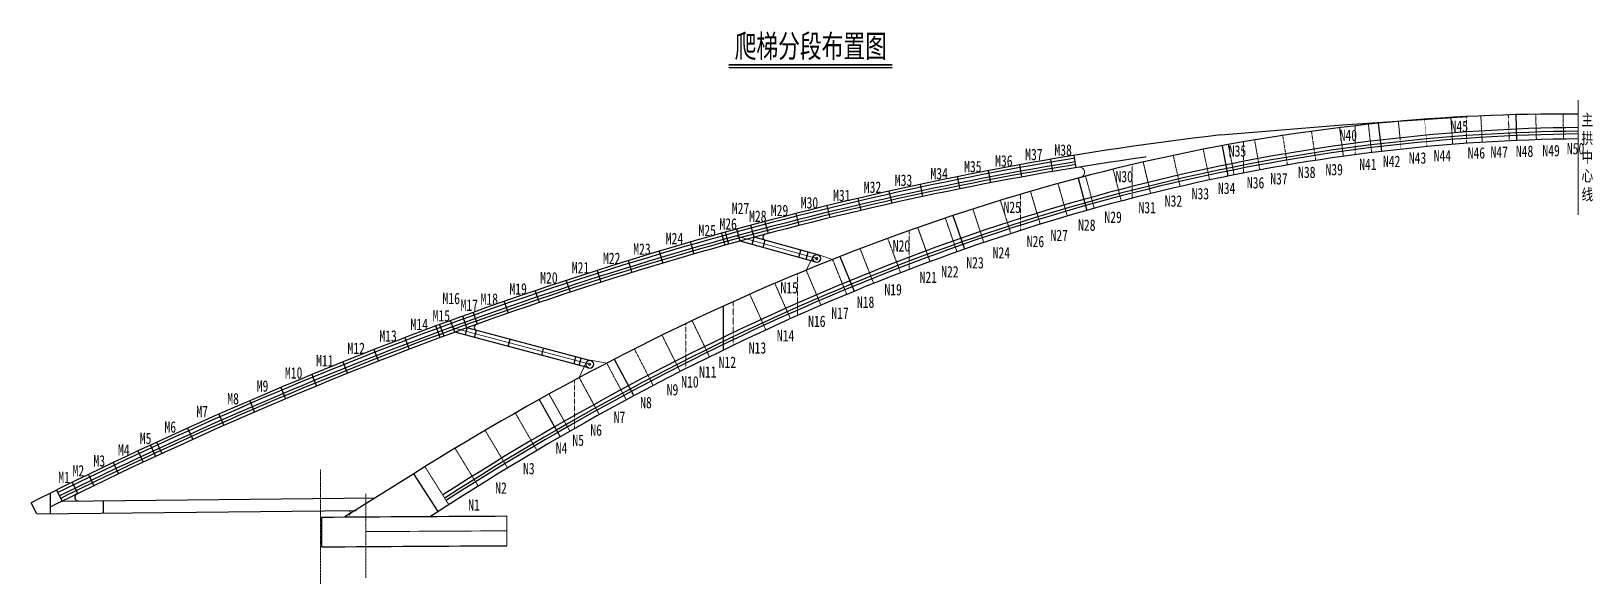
# Model space of a CAD drawing. Header units: millimetres. Extents: x -333068 to 789443, y 114680 to 345248.
# Drawn here: x -127172 to -1161, y 215313 to 259885 of the extents above; entities that cross this region are included whole.
import ezdxf
from ezdxf.enums import TextEntityAlignment as Align

# ---------------------------------------------------------------- set-up
doc = ezdxf.new("R2010")
doc.units = ezdxf.units.MM
for name, pattern in [('CENTER', [2, 1.25, -0.25, 0.25, -0.25]), ('CENTER2', [28.575, 19.05, -3.175, 3.175, -3.175]), ('DASHED', [0.75, 0.5, -0.25])]:
    doc.linetypes.add(name, pattern=pattern)
for name, color, linetype, lineweight in [('中心线', 2, 'CENTER2', 15), ('标注', 4, 'Continuous', 13), ('标注线及字体', 2, 'Continuous', 15), ('桥 中心线', 4, 'CENTER', 15), ('桥 构造粗实', 1, 'Continuous', 30), ('横隔板', 6, 'CENTER2', 18), ('细实线', 4, 'Continuous', 15), ('虚线', 7, 'DASHED', 15)]:
    doc.layers.add(name, color=color, linetype=linetype, lineweight=lineweight)
doc.styles.add('111', font='', dxfattribs={"width": 0.7})
doc.styles.add('仿宋_GB2312', font='', dxfattribs={"width": 0.75})
doc.styles.get('111').set_extended_font_data('仿宋_GB2312')
doc.styles.get('仿宋_GB2312').set_extended_font_data('仿宋_GB2312')

msp = doc.modelspace()

# ---------------------------------------------------------------- texts
at = {"linetype": 'Continuous', "style": '仿宋_GB2312', "width": 0.75}
for s, height, p in [('主', 919.11762, (-1598.71546, 252778.50076)), ('N45', 919.117625, (-11930.73645, 252206.51096)), ('N40', 919.117625, (-20881.52808, 251481.13555)), ('N50', 919.117625, (-2548.83716, 250411.24806)), ('拱', 919.11762, (-1598.71546, 251266.35661)), ('M36', 919.117625, (-48684.54688, 249418.10746)), ('M37', 919.117625, (-46259.1229, 249934.63294)), ('M38', 919.117625, (-43901.0718, 250293.95501)), ('N35', 919.117625, (-29832.4536, 250218.88335)), ('N41', 919.117625, (-19304.02536, 249155.86657)), ('N42', 919.117625, (-17392.88109, 249389.42592)), ('N43', 919.117625, (-15301.17748, 249658.91747)), ('N44', 919.117625, (-13292.5671, 249842.17173)), ('N46', 919.117625, (-10550.93969, 250057.76497)), ('N47', 919.117625, (-8707.61747, 250133.22261)), ('N48', 919.117625, (-6663.07488, 250197.90058)), ('N49', 919.117625, (-4525.10855, 250251.79889)), ('中', 919.11762, (-1598.71546, 249754.21246)), ('M33', 919.117625, (-56780.52231, 247857.30221)), ('M34', 919.117625, (-53905.94574, 248396.28532)), ('M35', 919.117625, (-51188.57257, 248957.72606)), ('N30', 919.117625, (-38972.25605, 248151.27633)), ('N37', 919.117625, (-26483.72951, 247979.08679)), ('N38', 919.117625, (-24237.96656, 248500.10379)), ('N39', 919.117625, (-22028.13582, 248715.69703)), ('心', 919.11762, (-1598.71546, 248242.0683)), ('M31', 919.117625, (-61766.11606, 246633.3614)), ('M32', 919.117625, (-59284.548, 247295.86147)), ('N33', 919.117625, (-32825.76407, 246775.35785)), ('N34', 919.117625, (-30708.00961, 247211.03586)), ('N36', 919.117625, (-28370.17038, 247655.69692)), ('线', 919.11762, (-1598.71546, 246729.92415)), ('M27', 919.117625, (-69929.63155, 245593.73315)), ('M29', 919.117625, (-66785.39625, 245420.64941)), ('M30', 919.117625, (-64371.20108, 246038.23422)), ('N25', 919.117625, (-48009.20616, 245673.75065)), ('N31', 919.117625, (-37117.41707, 245652.47637)), ('N32', 919.117625, (-34999.66261, 246182.47643)), ('M26', 919.117625, (-70931.07465, 244335.94591)), ('M28', 919.117625, (-68539.33711, 244953.53072)), ('N28', 919.117625, (-41990.72267, 244239.89148)), ('N29', 919.117625, (-39867.91524, 244880.49536)), ('M24', 919.117625, (-75263.15138, 243163.65765)), ('M25', 919.117625, (-72622.13415, 243810.43738)), ('N26', 919.117625, (-46134.15531, 242919.38286)), ('N27', 919.117625, (-44216.27375, 243415.69648)), ('M22', 919.117625, (-80329.59259, 241564.67443)), ('M23', 919.117625, (-77886.2025, 242301.28468)), ('N20', 919.117625, (-56946.26473, 242566.69269)), ('N24', 919.117625, (-48887.46068, 242014.3404)), ('M21', 919.117625, (-82844.84709, 240810.09808)), ('N22', 919.117625, (-53037.63061, 240487.22159)), ('N23', 919.117625, (-51007.4609, 241205.86573)), ('M19', 919.117625, (-87879.39847, 239092.98773)), ('M20', 919.117625, (-85396.0338, 239983.65731)), ('N15', 919.117625, (-66009.26568, 239185.472)), ('N19', 919.117625, (-57618.98702, 239031.9672)), ('N21', 919.117625, (-54780.34266, 240038.069)), ('M16', 919.117625, (-93277.93062, 238321.05442)), ('M17', 919.117625, (-91822.95821, 237788.19946)), ('M18', 919.117625, (-90206.00888, 238271.03849)), ('N18', 919.117625, (-59840.04658, 238023.61964)), ('M15', 919.117625, (-94079.94997, 236923.58072)), ('N16', 919.117625, (-63776.86903, 236480.78049)), ('N17', 919.117625, (-61906.14849, 237143.28056)), ('M13', 919.117625, (-98376.09449, 235299.89411)), ('M14', 919.117625, (-95860.83999, 236234.1315)), ('N14', 919.117625, (-66298.86082, 235319.72105)), ('M12', 919.117625, (-100945.2473, 234311.75841)), ('N13', 919.117625, (-68567.0814, 234333.83111)), ('M11', 919.117625, (-103478.46791, 233305.65661)), ('N12', 919.117625, (-70992.50538, 233177.26319)), ('M10', 919.117625, (-105993.72241, 232317.52091)), ('N10', 919.117625, (-74017.54807, 231594.00032)), ('N11', 919.117625, (-72573.5225, 232404.72074)), ('M8', 919.117625, (-110880.50258, 230233.4529)), ('M9', 919.117625, (-108508.97691, 231257.5208)), ('N9', 919.117625, (-75425.64144, 230962.94093)), ('M7', 919.117625, (-113377.79098, 229209.38499)), ('N8', 919.117625, (-77563.60777, 229920.90692)), ('M6', 919.117625, (-115946.9438, 227951.75774)), ('N6', 919.117625, (-81585.76921, 227704.33889)), ('N7', 919.117625, (-79702.13554, 228750.02226)), ('M5', 919.117625, (-117941.18129, 227035.48646)), ('N5', 919.117625, (-83034.28631, 226884.63541)), ('M3', 919.117625, (-121678.13084, 225220.91)), ('M4', 919.117625, (-119701.85945, 226101.24907)), ('N4', 919.117625, (-84377.25255, 226253.57602)), ('M1', 919.117625, (-124518.58052, 223898.68317)), ('M2', 919.117625, (-123367.50602, 224425.06775)), ('N3', 919.117625, (-87018.26978, 224600.69449)), ('N2', 919.117625, (-89264.03273, 223037.64348)), ('N1', 919.117625, (-91443.88944, 221676.60539))]:
    msp.add_text(s, height=height, dxfattribs=at).set_placement(p, align=Align.MIDDLE)
at = {"layer": '标注线及字体', "color": 0, "style": '111', "width": 0.7}
msp.add_text('爬梯分段布置图', height=1838.235287, dxfattribs=at).set_placement((-64265.79348, 258718.58819), align=Align.MIDDLE)

# ---------------------------------------------------------------- linework, layer by layer
at = {"color": 4}
msp.add_line((-70887.9947, 256950.18602), (-57685.32516, 256950.18602), dxfattribs=at)
at = {"color": 6, "const_width": 132.35294}
msp.add_lwpolyline([(-70887.9947, 257170.77426), (-57685.32516, 257170.77426)], dxfattribs=at)
at = {"layer": '中心线', "ltscale": 0.6}
msp.add_line((-2335.83534, 254317.6), (-2335.83534, 245073.84208), dxfattribs=at)
at = {"layer": '中心线', "color": 8, "ltscale": 0.2}
for p, q in [((-21283.50325, 249793.95938), (-21591.68936, 252107.76166)), ((-19266.04703, 252372.34917), (-19009.13389, 250092.79368)), ((-12459.68922, 250754.75183), (-12615.53046, 252927.65765)), ((-10192.26057, 253055.55001), (-10082.95438, 250921.8601)), ((-3546.18824, 253202.13114), (-3525.48281, 251181.24924)), ((-28448.06851, 251114.1651), (-28027.10731, 248697.31522)), ((-30575.49539, 250741.59064), (-30099.69836, 248297.45859)), ((-39866.51229, 248754.41187), (-39208.71533, 246186.33281)), ((-37436.81445, 249330.20004), (-36838.39254, 246790.7704)), ((-48966.83824, 246243.80717), (-48116.66543, 243567.09269)), ((-46535.71423, 246969.05261), (-45747.7638, 244317.15082)), ((-55631.10197, 244051.50684), (-54644.10017, 241299.13925)), ((-58063.30187, 243176.82687), (-57011.93044, 240403.43663)), ((-62510.45994, 241474.25359), (-61364.75148, 238655.1895)), ((-65907.96393, 236690.91749), (-67167.27027, 239549.29425)), ((-63441.21625, 237775.16189), (-64633.97267, 240614.5479)), ((-72434.95639, 233617.95366), (-73840.24209, 236536.2091)), ((-74801.57341, 232430.70661), (-76273.66233, 235362.91274)), ((-81331.0516, 228953.43558), (-82951.87419, 231938.24185)), ((-83697.44844, 227620.22588), (-85385.51709, 230615.82677)), ((-92968.56376, 226239.78416), (-91106.63931, 223194.08634))]:
    msp.add_line(p, q, dxfattribs=at)
at = {"layer": '标注', "color": 8}
msp.add_line((-42842.72152, 248884.17552), (-42649.7252, 248915.68315), dxfattribs=at)
at = {"layer": '标注', "color": 8, "ltscale": 550}
for p, q in [((-63788.57755, 241556.4823), (-70343.93125, 243377.36737)), ((-64640.29546, 240614.51072), (-64077.40044, 241705.50021)), ((-62516.78274, 241474.21641), (-63685.58654, 241864.73196)), ((-82101.79137, 233016.22021), (-93343.93125, 236006.70148)), ((-82954.33268, 231940.42155), (-82397.05654, 233152.02699)), ((-80729.45265, 233114.29355), (-82047.72652, 233336.69173))]:
    msp.add_line(p, q, dxfattribs=at)
msp.add_lwpolyline([(-100160.21882, 219515.15196, -0.0004519827), (-88798.64525, 219581.10785)], format="xyb", dxfattribs=at)
for centre, radius in [((-63788.57755, 241556.4823), 325), ((-63788.57755, 241556.4823), 300), ((-63788.57755, 241556.4823), 100), ((-82101.79137, 233016.22021), 325), ((-82101.79137, 233016.22021), 300), ((-82101.79137, 233016.22021), 100)]:
    msp.add_circle(centre, radius, dxfattribs=at)
at = {"layer": '标注', "color": 8}
for centre, radius, start, end in [((-42582.05391, 248501.17067), 420, 284.984101519, 99.2720327576), ((-101630.55778, 221013.61546), 200, 303.2483138001, 90.5857952966)]:
    msp.add_arc(centre, radius, start, end, dxfattribs=at)
at = {"layer": '桥 中心线', "ltscale": 2}
msp.add_line((-103837.60846, 215312.79248), (-103837.60846, 224517.07668), dxfattribs=at)
at = {"layer": '桥 中心线', "color": 8, "ltscale": 2}
msp.add_line((-100160.21882, 215784.81429), (-100160.21882, 222596.53422), dxfattribs=at)
at = {"layer": '桥 构造粗实', "color": 8}
for p, q in [((-31183.22781, 251523.73652), (-21366.30771, 252346.63375)), ((-21366.30771, 252346.63375), (-11256.735, 253004.671)), ((-44928.35941, 249548.8454), (-44759.50234, 248563.20485)), ((-49937.95918, 248640.1314), (-49749.90332, 247657.97306)), ((-47434.13169, 249107.43595), (-47253.73012, 248123.83903)), ((-55447.452, 247524.65722), (-55240.40973, 246546.32142)), ((-52443.66825, 248148.23071), (-52244.19351, 247168.32391)), ((-62962.39672, 245805.06023), (-62725.46578, 244833.53374)), ((-60456.82929, 246403.9786), (-60231.03239, 245429.80046)), ((-57953.09279, 246976.22247), (-57734.76972, 246000.34592)), ((-67971.5721, 244532.96838), (-67716.2904, 243566.10166)), ((-65466.08273, 245182.3662), (-65221.7789, 244212.66377)), ((-71478.81489, 243582.70731), (-71209.04667, 242619.77839)), ((-69967.80162, 242961.53113), (-70230.34829, 243926.45042)), ((-68832.51253, 243268.89802), (-69091.43221, 244234.79688)), ((-68993.09504, 242690.78622), (-68832.51253, 243268.89802)), ((-63708.28629, 241845.53821), (-68832.51253, 243268.89802)), ((-76487.74085, 242139.0379), (-76200.12067, 241181.28977)), ((-73982.40204, 242873.24135), (-73705.45938, 241912.35491)), ((-63868.8688, 241267.4264), (-69967.80162, 242961.53113)), ((-68111.77529, 242445.98143), (-67951.19278, 243024.09324)), ((-65221.21627, 241643.06888), (-65060.63376, 242221.18069)), ((-64639.68454, 241481.53642), (-64479.10203, 242059.64822)), ((-78991.26974, 241379.13), (-78696.59169, 240423.53341)), ((-83999.98776, 239784.11283), (-83687.87367, 238834.0682)), ((-81494.77521, 240595.01502), (-81193.0852, 239641.60544)), ((-86505.14507, 238948.98014), (-86182.71638, 238002.38293)), ((-92007.02545, 235961.50848), (-92346.38907, 236902.16375)), ((-91513.61306, 237202.60738), (-91174.24836, 236261.94911)), ((-89008.5509, 238088.19764), (-88679.31052, 237143.9515)), ((-94169.245, 235169.37055), (-94518.61641, 236106.35822)), ((-92992.32167, 235602.73856), (-93335.03389, 236542.17899)), ((-92007.02545, 235961.50848), (-92161.26558, 235381.67231)), ((-82024.6713, 233306.1383), (-92007.02545, 235961.50848)), ((-91391.62474, 235176.94291), (-91237.3846, 235756.77908)), ((-97021.91866, 235164.88513), (-96665.94275, 234230.39)), ((-82178.91144, 232726.30213), (-92992.32167, 235602.73856)), ((-88685.72263, 234457.15561), (-88531.48249, 235036.99178)), ((-102030.05999, 233206.67177), (-101657.80252, 232278.54227)), ((-99526.82372, 234198.57261), (-99161.03767, 233267.87036)), ((-85979.82051, 233737.3683), (-85825.58038, 234317.20447)), ((-83370.55776, 233043.28769), (-83216.31763, 233623.12386)), ((-82952.02633, 232931.95564), (-82797.78619, 233511.79181)), ((-104533.26878, 232190.57004), (-104154.59151, 231265.03805)), ((-107038.03195, 231147.58921), (-106649.82946, 230226.01511)), ((-109541.1733, 230081.06411), (-109146.68697, 229162.15916)), ((-112045.83443, 228987.64432), (-111642.02807, 228072.79984)), ((-114548.14349, 227871.04232), (-114138.19192, 226958.93503)), ((-118555.71539, 226029.4437), (-118130.64197, 225124.28181)), ((-117053.46351, 226726.8457), (-116634.3979, 225818.88975)), ((-120558.6909, 225084.78265), (-120127.66647, 224182.4394)), ((-123863.10191, 223490.60938), (-123423.25662, 222592.53582)), ((-122561.63854, 224123.98707), (-122124.71882, 223224.4836)), ((-126723.04223, 220957.06999), (-127171.58403, 221850.83185)), ((-125643.17926, 222614.12437), (-125643.17926, 220968.45338)), ((-124672.71668, 221978.37579), (-125115.47476, 222875.0169)), ((-124673.46867, 221978.02568), (-99390.28925, 222236.53135)), ((-121343.93125, 221012.06825), (-121343.93125, 222012.06825)), ((-126723.04223, 220957.06999), (-100950.07416, 221220.58346)), ((-103717.60846, 218289.39621), (-103717.60846, 220690.27039))]:
    msp.add_line(p, q, dxfattribs=at)
at = {"layer": '桥 构造粗实', "color": 5}
for p, q in [((-18465.29674, 252455.60428), (-18209.94869, 250189.93556)), ((-7369.66287, 253154.89367), (-7305.52881, 251068.36678)), ((-42842.72152, 248884.17552), (-43003.84362, 249871.11)), ((-31076.34463, 250648.51208), (-30598.88067, 248195.81713)), ((-42697.56689, 248033.8146), (-41977.686, 245431.53824)), ((-52806.37815, 245017.88526), (-51868.87763, 242300.01994)), ((-71177.01207, 243666.04559), (-70910.84949, 242702.11744)), ((-61908.51147, 241713.27368), (-60766.74674, 238903.91333)), ((-71337.62042, 237701.13523), (-71337.62042, 234155.07342)), ((-94216.95515, 236217.62498), (-93870.90735, 235279.4081)), ((-80120.71158, 233427.33551), (-78554.56381, 230468.78609)), ((-86192.8585, 230168.94021), (-84482.38061, 227169.92421)), ((-117554.96919, 226495.37352), (-117132.89215, 225588.81052)), ((-96313.88061, 224187.19697), (-94361.38376, 221129.97814))]:
    msp.add_line(p, q, dxfattribs=at)
at = {"layer": '桥 构造粗实', "color": 8}
for points in [[(-2337.60846, 253197.0543), (-3344.49856, 253202.36552), (-4351.50722, 253200.79838), (-5358.63343, 253192.35168), (-6365.87616, 253177.02424), (-7373.23433, 253154.81493), (-8380.70686, 253125.7226), (-9388.2926, 253089.74616), (-10395.9904, 253046.88452), (-11403.79908, 252997.13664), (-12411.71742, 252940.50147), (-13419.74418, 252876.97802), (-14427.8781, 252806.5653), (-15436.11789, 252729.26238), (-16444.46224, 252645.06832), (-17452.90982, 252553.98224), (-18461.45926, 252456.00327), (-19470.1092, 252351.13058), (-20478.85824, 252239.36335), (-21487.70496, 252120.70082), (-22496.64794, 251995.14224), (-23505.68573, 251862.68689), (-24514.81687, 251723.3341), (-25524.03989, 251577.0832), (-26533.35329, 251423.93357), (-27542.75558, 251263.88463), (-28552.24525, 251096.93581), (-29561.82078, 250923.08659), (-30571.48065, 250742.33646), (-31581.22331, 250554.68497), (-32591.04723, 250360.13167), (-33600.95085, 250158.67618), (-34610.93264, 249950.3181), (-35620.99103, 249735.05711), (-36631.12446, 249512.89288), (-37641.33139, 249283.82515), (-38651.61026, 249047.85366), (-39661.9595, 248804.97819), (-40672.37756, 248555.19855), (-41682.86289, 248298.51458), (-42693.41394, 248034.92615), (-43704.02916, 247764.43315), (-44714.70702, 247487.03551), (-45725.44599, 247202.73319), (-46736.24453, 246911.52616), (-47747.10113, 246613.41444), (-48758.01428, 246308.39804), (-49768.98247, 245996.47705), (-50780.00423, 245677.65153), (-51791.07806, 245351.9216), (-52802.2025, 245019.28739), (-53813.37609, 244679.74907), (-54824.59738, 244333.30681), (-55835.86496, 243979.96081), (-56847.17739, 243619.71131), (-57858.53328, 243252.55855), (-58869.93123, 242878.50281), (-59881.36988, 242497.54436), (-60892.84787, 242109.68351), (-61904.36385, 241714.92061), (-62915.91651, 241313.25598), (-63927.50453, 240904.69), (-64939.12662, 240489.22305), (-65950.78151, 240066.85552), (-66962.46795, 239637.58783), (-67974.18469, 239201.42041), (-68985.93053, 238758.3537), (-69997.70425, 238308.38817), (-71009.50468, 237851.52427), (-72021.33066, 237387.7625), (-73033.18104, 236917.10335), (-74045.0547, 236439.54733), (-75056.95054, 235955.09497), (-76068.86746, 235463.74679), (-77080.80441, 234965.50333), (-78092.76034, 234460.36515), (-79104.73422, 233948.33279), (-80116.72505, 233429.40684), (-81128.73183, 232903.58786), (-82140.75361, 232370.87644), (-83152.78944, 231831.27316), (-84164.83838, 231284.77862), (-85176.89953, 230731.39343), (-86188.972, 230171.11818), (-87201.05492, 229603.9535), (-88213.14744, 229029.89999), (-89225.24872, 228448.95827), (-90237.35797, 227861.12897), (-91249.47437, 227266.41272), (-92261.59717, 226664.81014), (-93273.72559, 226056.32187), (-94285.85891, 225440.94853), (-95297.99641, 224818.69076), (-96310.13737, 224189.5492), (-101857.63885, 220703.53443)], [(-31183.22781, 251523.73652), (-31401.98518, 251498.60497), (-32403.95866, 251379.45608), (-33405.9293, 251256.26859), (-34407.89701, 251129.04254), (-35409.8617, 250997.77796), (-36411.82329, 250862.4749), (-37413.78169, 250723.13338), (-38415.73682, 250579.75344), (-39417.68859, 250432.33512), (-40419.63691, 250280.87847), (-41421.58172, 250125.38352), (-42423.52292, 249965.85032), (-43425.46044, 249802.2789), (-44427.39419, 249634.66931), (-45429.32409, 249463.02159), (-46431.25007, 249287.33579), (-47433.17206, 249107.61196), (-48435.08996, 248923.85013), (-49437.00371, 248736.05036), (-50438.91323, 248544.2127), (-51440.81845, 248348.33719), (-52442.7193, 248148.42388), (-53444.6157, 247944.47283), (-54446.50758, 247736.48408), (-55448.39488, 247524.45768), (-56450.27751, 247308.39369), (-57452.15542, 247088.29216), (-58454.02854, 246864.15314), (-59455.8968, 246635.97669), (-60457.76013, 246403.76285), (-61459.61848, 246167.51169), (-62461.47178, 245927.22326), (-63463.31996, 245682.89762), (-64465.16296, 245434.53482), (-65467.00073, 245182.13492), (-66468.83321, 244925.69798), (-67470.66033, 244665.22405), (-68472.48205, 244400.71319), (-69474.2983, 244132.16546), (-70476.10903, 243859.58093), (-71477.91419, 243582.95964), (-72479.71371, 243302.30167), (-73481.50757, 243017.60706), (-74483.29569, 242728.87589), (-75485.07803, 242436.1082), (-76486.85454, 242139.30407), (-77488.62518, 241838.46354), (-78490.3899, 241533.5867), (-79492.14865, 241224.67358), (-80493.9014, 240911.72427), (-81495.64808, 240594.73882), (-82497.38867, 240273.71729), (-83499.12313, 239948.65974), (-84500.8514, 239619.56624), (-85502.57346, 239286.43686), (-86504.28927, 238949.27164), (-87505.99878, 238608.07066), (-88507.70196, 238262.83398), (-89509.39879, 237913.56167), (-90511.08922, 237560.25377), (-91512.77321, 237202.91037), (-92514.45075, 236841.53152), (-93516.1218, 236476.11729), (-94517.78633, 236106.66773), (-95519.44431, 235733.18292), (-96521.09571, 235355.66291), (-97522.7405, 234974.10777), (-98524.37867, 234588.51756), (-99526.01019, 234198.89234), (-100527.63502, 233805.23219), (-101529.25316, 233407.53715), (-102530.86457, 233005.8073), (-103532.46924, 232600.04269), (-104534.06715, 232190.24339), (-105535.65828, 231776.40946), (-106537.2426, 231358.54096), (-107538.82011, 230936.63796), (-108540.39079, 230510.70051), (-109541.95462, 230080.72869), (-110543.51159, 229646.72254), (-111545.06168, 229208.68213), (-112546.60488, 228766.60753), (-113548.14119, 228320.49878), (-114549.67058, 227870.35596), (-115551.19306, 227416.17912), (-116552.7086, 226957.96833), (-117554.21721, 226495.72363), (-118555.71887, 226029.4451), (-119557.21358, 225559.13279), (-120558.70133, 225084.78676), (-121560.18212, 224606.40707), (-122561.65594, 224123.99378), (-123563.1228, 223637.54694), (-124564.58268, 223147.06661), (-125566.03558, 222652.55285), (-126567.48151, 222154.00571), (-127171.58403, 221850.83185)], [(-2337.60846, 251197.0543), (-3330.71835, 251184.91258), (-4323.7097, 251165.98824), (-5316.58348, 251140.28246), (-6309.34075, 251107.79643), (-7301.98258, 251068.53128), (-8294.51006, 251022.48816), (-9286.92432, 250969.66816), (-10279.22651, 250910.07237), (-11271.41784, 250843.70183), (-12263.4995, 250770.55759), (-13255.47274, 250690.64063), (-14247.33881, 250603.95195), (-15239.09902, 250510.49249), (-16230.75467, 250410.26317), (-17222.3071, 250303.26488), (-18213.75765, 250189.49849), (-19205.10771, 250068.96484), (-20196.35868, 249941.66472), (-21187.51195, 249807.59892), (-22178.56897, 249666.76818), (-23169.53118, 249519.17321), (-24160.40004, 249364.81471), (-25151.17703, 249203.69331), (-26141.86362, 249035.80965), (-27132.46133, 248861.16432), (-28122.97166, 248679.75787), (-29113.39613, 248491.59084), (-30103.73626, 248296.66371), (-31093.9936, 248094.97696), (-32084.16969, 247886.53103), (-33074.26606, 247671.3263), (-34064.28428, 247449.36317), (-35054.22589, 247220.64196), (-36044.09245, 246985.16299), (-37033.88552, 246742.92654), (-38023.60666, 246493.93285), (-39013.25742, 246238.18216), (-40002.83936, 245975.67464), (-40992.35403, 245706.41046), (-41981.80298, 245430.38975), (-42971.18775, 245147.61261), (-43960.50989, 244858.07913), (-44949.77092, 244561.78934), (-45938.97238, 244258.74326), (-46928.11578, 243948.9409), (-47917.20263, 243632.3822), (-48906.23444, 243309.06713), (-49895.21269, 242978.99558), (-50884.13885, 242642.16745), (-51873.01442, 242298.58261), (-52861.84083, 241948.24089), (-53850.61953, 241591.14212), (-54839.35196, 241227.2861), (-55828.03952, 240856.67258), (-56816.68364, 240479.30134), (-57805.28568, 240095.17209), (-58793.84703, 239704.28456), (-59782.36904, 239306.63842), (-60770.85306, 238902.23336), (-61759.3004, 238491.06903), (-62747.71239, 238073.14506), (-63736.09029, 237648.46108), (-64724.4354, 237217.01667), (-65712.74896, 236778.81144), (-66701.03222, 236333.84495), (-67689.28639, 235882.11676), (-68677.51266, 235423.6264), (-69665.71223, 234958.37342), (-70653.88625, 234486.35731), (-71642.03587, 234007.57759), (-72630.16221, 233522.03375), (-73618.26638, 233029.72527), (-74606.34945, 232530.65161), (-75594.4125, 232024.81224), (-76582.45658, 231512.2066), (-77570.48269, 230992.83414), (-78558.49187, 230466.6943), (-79546.48508, 229933.78648), (-80534.4633, 229394.11012), (-81522.42748, 228847.66463), (-82510.37854, 228294.4494), (-83498.31739, 227734.46383), (-84486.24492, 227167.70733), (-85474.162, 226594.17928), (-86462.06948, 226013.87906), (-87449.96819, 225426.80605), (-88437.85894, 224832.95964), (-89425.74254, 224232.33919), (-90413.61974, 223624.94408), (-91401.49132, 223010.77367), (-92389.358, 222389.82733), (-93377.22051, 221762.10444), (-94956.22659, 220747.91165)], [(-37223.06431, 249740.03248), (-37274.08081, 249732.93765), (-38272.12569, 249590.11727), (-39270.17392, 249443.27329), (-40268.22559, 249292.40566), (-41266.28078, 249137.51436), (-42264.33958, 248978.59932), (-43262.40207, 248815.66052), (-44260.46832, 248648.69791), (-45258.53841, 248477.71145), (-46256.61243, 248302.70108), (-47254.69045, 248123.66677), (-48252.77254, 247940.60847), (-49250.85879, 247753.52614), (-50248.94927, 247562.41971), (-51247.04405, 247367.28916), (-52245.1432, 247168.13442), (-53243.2468, 246964.95544), (-54241.35492, 246757.75219), (-55239.46763, 246546.52459), (-56237.58499, 246331.27262), (-57235.70708, 246111.9962), (-58233.83396, 245888.69528), (-59231.9657, 245661.36983), (-60230.10237, 245430.01977), (-61228.24402, 245194.64505), (-62226.39073, 244955.24563), (-63224.54255, 244711.82143), (-64222.69954, 244464.37242), (-65220.86177, 244212.89852), (-66219.02929, 243957.39969), (-67217.20217, 243697.87586), (-68215.38045, 243434.32698), (-69213.5642, 243166.75298), (-70211.75347, 242895.15382), (-71209.94832, 242619.52942), (-72208.14879, 242339.87974), (-73206.35494, 242056.2047), (-74204.56682, 241768.50425), (-75202.78447, 241476.77833), (-76201.00796, 241181.02688), (-77199.23732, 240881.24984), (-78197.4726, 240577.44714), (-79195.71385, 240269.61873), (-80193.96111, 239957.76453), (-81192.21442, 239641.8845), (-82190.47383, 239321.97856), (-83188.73938, 238998.04665), (-84187.0111, 238670.08872), (-85185.28904, 238338.1047), (-86183.57324, 238002.09452), (-87181.86373, 237662.05812), (-88180.16054, 237317.99545), (-89178.46372, 236969.90643), (-90176.77329, 236617.79101), (-91175.08929, 236261.64911), (-92173.41175, 235901.48069), (-93171.7407, 235537.28566), (-94170.07618, 235169.06398), (-95168.4182, 234796.81558), (-96166.7668, 234420.54039), (-97165.122, 234040.23835), (-98163.48383, 233655.90939), (-99161.85232, 233267.55347), (-100160.22748, 232875.1705), (-101158.60935, 232478.76043), (-102156.99793, 232078.3232), (-103155.39326, 231673.85875), (-104153.79535, 231265.367), (-105152.20423, 230852.8479), (-106150.6199, 230436.30139), (-107149.04239, 230015.72741), (-108147.47171, 229591.12588), (-109145.90788, 229162.49676), (-110144.35092, 228729.83998), (-111142.80082, 228293.15548), (-112141.25762, 227852.44319), (-113139.72132, 227407.70306), (-114138.19192, 226958.93503), (-115136.66945, 226506.13903), (-116135.1539, 226049.31501), (-117133.6453, 225588.46291), (-118132.14364, 225123.58266), (-119130.64893, 224654.67422), (-120129.16117, 224181.73751), (-121127.68038, 223704.77248), (-122126.20656, 223223.77908), (-123124.73971, 222738.75724), (-124123.27983, 222249.70691), (-125121.82692, 221756.62803), (-125643.93125, 221496.71023)]]:
    msp.add_lwpolyline(points, dxfattribs=at)
at = {"layer": '桥 构造粗实'}
for points in [[(-2348.85549, 252116.98555), (-3345.10709, 252104.80542), (-4344.38052, 252085.76135), (-5343.53388, 252059.893), (-6342.56732, 252027.20159), (-7341.48105, 251987.68835), (-8340.27528, 251941.35452), (-9338.95028, 251888.2013), (-10337.50634, 251828.22991), (-11335.94379, 251761.44155), (-12334.26299, 251687.83742), (-13332.46433, 251607.41871), (-14330.54823, 251520.1866), (-15328.51515, 251426.14224), (-16326.36556, 251325.2868), (-17324.09999, 251217.62141), (-18321.71898, 251103.14721), (-19319.22309, 250981.86531), (-20316.61295, 250853.77682), (-21313.88917, 250718.88281), (-22311.05241, 250577.18437), (-23308.10336, 250428.68254), (-24305.04273, 250273.37836), (-25301.87126, 250111.27286), (-26298.58971, 249942.36703), (-27295.19886, 249766.66186), (-28291.69953, 249584.15831), (-29288.09254, 249394.85734), (-30284.37876, 249198.75985), (-31280.55906, 248995.86677), (-32276.63433, 248786.17897), (-33272.60549, 248569.69732), (-34268.47347, 248346.42266), (-35264.23924, 248116.35581), (-36259.90375, 247879.49757), (-37255.468, 247635.84871), (-38250.93298, 247385.40999), (-39246.29972, 247128.18214), (-40241.56925, 246864.16587), (-41236.74262, 246593.36186), (-42231.82087, 246315.77078), (-43226.80508, 246031.39326), (-44221.69633, 245740.22993), (-45216.4957, 245442.28137), (-46211.20431, 245137.54816), (-47205.82324, 244826.03084), (-48200.35363, 244507.72993), (-49194.79659, 244182.64595), (-50189.15325, 243850.77935), (-51183.42475, 243512.13061), (-52177.61221, 243166.70014), (-53171.7168, 242814.48837), (-54165.73964, 242455.49567), (-55159.68189, 242089.72242), (-56153.54469, 241717.16895), (-57147.32921, 241337.83558), (-58141.03658, 240951.72262), (-59134.66797, 240558.83034), (-60128.22452, 240159.15899), (-61121.70737, 239752.70882), (-62115.11769, 239339.48004), (-63108.45661, 238919.47285), (-64101.72527, 238492.68741), (-65094.92482, 238059.12389), (-66088.05638, 237618.78243), (-67081.12109, 237171.66313), (-68074.12006, 236717.76609), (-69067.05442, 236257.09141), (-70059.92528, 235789.63914), (-71052.73375, 235315.40932), (-72045.48092, 234834.40199), (-73038.16788, 234346.61716), (-74030.79573, 233852.05482), (-75023.36552, 233350.71495), (-76015.87834, 232842.59752), (-77008.33524, 232327.70247), (-78000.73728, 231806.02974), (-78993.08548, 231277.57925), (-79985.38088, 230742.3509), (-80977.6245, 230200.34459), (-81969.81736, 229651.5602), (-82961.96045, 229095.99759), (-83954.05477, 228533.65662), (-84946.10128, 227964.53713), (-85938.10097, 227388.63895), (-86930.05478, 226805.9619), (-87921.96367, 226216.50579), (-88913.82856, 225620.27042), (-89905.65038, 225017.25558), (-90897.43005, 224407.46104), (-91889.16846, 223790.88658), (-92880.8665, 223167.53196), (-93872.52504, 222537.39693), (-93964.45851, 222478.34823)], [(-2345.18798, 251817.00797), (-3340.41511, 251804.84037), (-4337.64003, 251785.83534), (-5334.74571, 251760.02), (-6331.73257, 251727.39556), (-7328.60111, 251687.96322), (-8325.35184, 251641.72418), (-9321.98529, 251588.67962), (-10318.50205, 251528.83071), (-11314.90272, 251462.1786), (-12311.18794, 251388.72443), (-13307.35838, 251308.46934), (-14303.41473, 251221.41443), (-15299.35772, 251127.5608), (-16295.1881, 251026.90953), (-17290.90665, 250919.46167), (-18286.5142, 250805.21828), (-19282.01156, 250684.18037), (-20277.3996, 250556.34896), (-21272.67921, 250421.72502), (-22267.85129, 250280.30952), (-23262.91678, 250132.10341), (-24257.87664, 249977.1076), (-25252.73184, 249815.32301), (-26247.48338, 249646.75049), (-27242.13227, 249471.39092), (-28236.67957, 249289.24512), (-29231.12632, 249100.31391), (-30225.4736, 248904.59807), (-31219.7225, 248702.09836), (-32213.87412, 248492.81551), (-33207.92959, 248276.75025), (-34201.89004, 248053.90326), (-35195.75662, 247824.27521), (-36189.5305, 247587.86673), (-37183.21284, 247344.67843), (-38176.80483, 247094.71092), (-39170.30767, 246837.96475), (-40163.72255, 246574.44046), (-41157.05068, 246304.13857), (-42150.29329, 246027.05957), (-43143.4516, 245743.20392), (-44136.52684, 245452.57206), (-45129.52023, 245155.1644), (-46122.43303, 244850.98134), (-47115.26646, 244540.02325), (-48108.02178, 244222.29046), (-49100.70024, 243897.78329), (-50093.30307, 243566.50203), (-51085.83152, 243228.44697), (-52078.28685, 242883.61834), (-53070.67028, 242532.01637), (-54062.98308, 242173.64125), (-55055.22647, 241808.49318), (-56047.4017, 241436.57231), (-57039.51, 241057.87876), (-58031.55259, 240672.41266), (-59023.53071, 240280.1741), (-60015.44556, 239881.16316), (-61007.29836, 239475.37987), (-61999.09031, 239062.82428), (-62990.82262, 238643.4964), (-63982.49648, 238217.39622), (-64974.11305, 237784.52371), (-65965.67353, 237344.87884), (-66957.17906, 236898.46155), (-67948.63082, 236445.27175), (-68940.02994, 235985.30934), (-69931.37755, 235518.57423), (-70922.67478, 235045.06628), (-71913.92275, 234564.78534), (-72905.12256, 234077.73127), (-73896.27529, 233583.90388), (-74887.38202, 233083.30299), (-75878.44383, 232575.9284), (-76869.46177, 232061.7799), (-77860.43687, 231540.85726), (-78851.37017, 231013.16024), (-79842.26268, 230478.68859), (-80833.11542, 229937.44205), (-81823.92936, 229389.42034), (-82814.70548, 228834.62318), (-83805.44475, 228273.05028), (-84796.14812, 227704.70133), (-85786.81652, 227129.57601), (-86777.45088, 226547.67402), (-87768.0521, 225958.99501), (-88758.62108, 225363.53865), (-89749.15869, 224761.30458), (-90739.66582, 224152.29247), (-91730.1433, 223536.50194), (-92720.59199, 222913.93263), (-93711.01269, 222284.58416), (-93804.21231, 222224.72221)], [(-2342.49847, 251597.02441), (-3336.97433, 251584.86599), (-4332.69701, 251565.88959), (-5328.30105, 251540.11313), (-6323.78709, 251507.5378), (-7319.15583, 251468.16479), (-8314.40798, 251421.99527), (-9309.5443, 251369.03039), (-10304.56557, 251309.2713), (-11299.4726, 251242.7191), (-12294.26623, 251169.37491), (-13288.94734, 251089.2398), (-14283.51682, 251002.31484), (-15277.9756, 250908.60108), (-16272.32462, 250808.09953), (-17266.56488, 250700.8112), (-18260.69736, 250586.73707), (-19254.7231, 250465.87809), (-20248.64314, 250338.2352), (-21242.45857, 250203.80931), (-22236.17047, 250062.6013), (-23229.77996, 249914.61205), (-24223.28817, 249759.84238), (-25216.69626, 249598.29311), (-26210.0054, 249429.96503), (-27203.21678, 249254.8589), (-28196.3316, 249072.97545), (-29189.35109, 248884.3154), (-30182.27648, 248688.87943), (-31175.10902, 248486.66818), (-32167.84997, 248277.68231), (-33160.50059, 248061.9224), (-34153.06219, 247839.38903), (-35145.53604, 247610.08276), (-36137.92345, 247374.00411), (-37130.22573, 247131.15357), (-38122.44419, 246881.53161), (-39114.58016, 246625.13867), (-40106.63496, 246361.97517), (-41098.60994, 246092.0415), (-42090.50641, 245815.33802), (-43082.32572, 245531.86507), (-44074.06921, 245241.62295), (-45065.73822, 244944.61196), (-46057.33409, 244640.83235), (-47048.85816, 244330.28435), (-48040.31176, 244012.96817), (-49031.69624, 243688.884), (-50023.01293, 243358.032), (-51014.26316, 243020.4123), (-52005.44824, 242676.02501), (-52996.56951, 242324.87023), (-53987.62827, 241966.94801), (-54978.62584, 241602.25841), (-55969.56351, 241230.80144), (-56960.44258, 240852.5771), (-57951.26433, 240467.58536), (-58942.03005, 240075.8262), (-59932.74099, 239677.29954), (-60923.39841, 239272.0053), (-61914.00357, 238859.94339), (-62904.5577, 238441.11367), (-63895.06202, 238015.51601), (-64885.51776, 237583.15025), (-65875.9261, 237144.01622), (-66866.28825, 236698.11372), (-67856.60538, 236245.44256), (-68846.87865, 235786.00249), (-69837.10921, 235319.7933), (-70827.29821, 234846.81471), (-71817.44676, 234367.06646), (-72807.55598, 233880.54828), (-73797.62696, 233387.25986), (-74787.66079, 232887.20089), (-75777.65852, 232380.37105), (-76767.62121, 231866.77002), (-77757.5499, 231346.39745), (-78747.44561, 230819.25297), (-79737.30934, 230285.33623), (-80727.14209, 229744.64685), (-81716.94482, 229197.18444), (-82706.7185, 228642.94861), (-83696.46407, 228081.93896), (-84686.18247, 227514.15507), (-85675.87459, 226939.59653), (-86665.54135, 226358.2629), (-87655.18361, 225770.15377), (-88644.80226, 225175.26868), (-89634.39812, 224573.60719), (-90623.97205, 223965.16885), (-91613.52486, 223349.9532), (-92603.05735, 222727.95978), (-93592.5703, 222099.18813), (-93686.69843, 222038.7298)], [(-42966.78553, 249644.11507), (-43387.95701, 249575.35667), (-44389.00124, 249407.89588), (-45390.04339, 249236.40026), (-46391.08342, 249060.86981), (-47392.12129, 248881.30456), (-48393.15695, 248697.70455), (-49394.19038, 248510.06979), (-50395.22152, 248318.40031), (-51396.25034, 248122.69614), (-52397.2768, 247922.95731), (-53398.30085, 247719.18383), (-54399.32247, 247511.37574), (-55400.34161, 247299.53307), (-56401.35823, 247083.65584), (-57402.3723, 246863.74409), (-58403.38379, 246639.79783), (-59404.39265, 246411.81711), (-60405.39885, 246179.80194), (-61406.40236, 245943.75237), (-62407.40313, 245703.66841), (-63408.40115, 245459.5501), (-64409.39638, 245211.39747), (-65410.38877, 244959.21055), (-66411.37831, 244702.98937), (-67412.36496, 244442.73396), (-68413.34868, 244178.44436), (-69414.32946, 243910.12059), (-70415.30725, 243637.76269), (-71416.28204, 243361.37069), (-72417.25378, 243080.94462), (-73418.22246, 242796.48452), (-74419.18805, 242507.99041), (-75420.15051, 242215.46233), (-76421.10983, 241918.90031), (-77422.06598, 241618.30439), (-78423.01892, 241313.6746), (-79423.96865, 241005.01097), (-80424.91513, 240692.31353), (-81425.85834, 240375.58232), (-82426.79826, 240054.81738), (-83427.73486, 239730.01873), (-84428.66813, 239401.18641), (-85429.59804, 239068.32046), (-86430.52458, 238731.4209), (-87431.44772, 238390.48778), (-88432.36744, 238045.52112), (-89433.28372, 237696.52096), (-90434.19655, 237343.48734), (-91435.10591, 236986.42028), (-92436.01178, 236625.31983), (-93436.91415, 236260.18601), (-94437.81299, 235891.01887), (-95438.7083, 235517.81843), (-96439.60006, 235140.58473), (-97440.48825, 234759.3178), (-98441.37286, 234374.01768), (-99442.25388, 233984.6844), (-100443.13129, 233591.318), (-101444.00508, 233193.9185), (-102444.87524, 232792.48595), (-103445.74177, 232387.02038), (-104446.60464, 231977.52182), (-105447.46384, 231563.9903), (-106448.31938, 231146.42586), (-107449.17124, 230724.82853), (-108450.0194, 230299.19835), (-109450.86387, 229869.53534), (-110451.70463, 229435.83955), (-111452.54168, 228998.111), (-112453.37501, 228556.34973), (-113454.20462, 228110.55577), (-114455.03049, 227660.72915), (-115455.85263, 227206.8699), (-116456.67102, 226748.97806), (-117457.48567, 226287.05367), (-118458.29656, 225821.09674), (-119459.10371, 225351.10732), (-120459.90709, 224877.08544), (-121460.70672, 224399.03112), (-122461.50258, 223916.9444), (-123462.29469, 223430.82531), (-124463.08302, 222940.67388), (-125013.64883, 222668.80651)], [(-42918.4489, 249348.03472), (-43339.0395, 249279.37116), (-44338.92348, 249112.10447), (-45338.80768, 248940.80721), (-46338.69212, 248765.47939), (-47338.5768, 248586.12101), (-48338.46173, 248402.73205), (-49338.3469, 248215.31252), (-50338.23233, 248023.86242), (-51338.11802, 247828.38173), (-52338.00397, 247628.87047), (-53337.89018, 247425.32862), (-54337.77667, 247217.75618), (-55337.66343, 247006.15315), (-56337.55048, 246790.51952), (-57337.4378, 246570.8553), (-58337.32541, 246347.16048), (-59337.21332, 246119.43505), (-60337.10152, 245887.67902), (-61336.99002, 245651.89237), (-62336.87882, 245412.07512), (-63336.76793, 245168.22724), (-64336.65735, 244920.34875), (-65336.54708, 244668.43963), (-66336.43713, 244412.49988), (-67336.32751, 244152.52951), (-68336.2182, 243888.5285), (-69336.10923, 243620.49685), (-70336.00059, 243348.43456), (-71335.89228, 243072.34163), (-72335.7843, 242792.21804), (-73335.67667, 242508.06381), (-74335.56939, 242219.87892), (-75335.46245, 241927.66337), (-76335.35585, 241631.41716), (-77335.24962, 241331.14028), (-78335.14373, 241026.83273), (-79335.03821, 240718.49451), (-80334.93304, 240406.12561), (-81334.82824, 240089.72603), (-82334.72381, 239769.29576), (-83334.61974, 239444.8348), (-84334.51604, 239116.34316), (-85334.41272, 238783.82081), (-86334.30977, 238447.26777), (-87334.2072, 238106.68402), (-88334.10501, 237762.06956), (-89334.0032, 237413.42439), (-90333.90177, 237060.74851), (-91333.80073, 236704.04191), (-92333.70008, 236343.30458), (-93333.59982, 235978.53653), (-94333.49995, 235609.73774), (-95333.40047, 235236.90823), (-96333.30138, 234860.04797), (-97333.2027, 234479.15697), (-98333.10441, 234094.23523), (-99333.00652, 233705.28274), (-100332.90903, 233312.29949), (-101332.81194, 232915.28549), (-102332.71525, 232514.24073), (-103332.61897, 232109.1652), (-104332.5231, 231700.0589), (-105332.42763, 231286.92183), (-106332.33257, 230869.75399), (-107332.23792, 230448.55537), (-108332.14368, 230023.32596), (-109332.04985, 229594.06577), (-110331.95643, 229160.77478), (-111331.86343, 228723.453), (-112331.77083, 228282.10043), (-113331.67866, 227836.71705), (-114331.58689, 227387.30287), (-115331.49554, 226933.85787), (-116331.40461, 226476.38207), (-117331.31409, 226014.87545), (-118331.22399, 225549.33801), (-119331.13431, 225079.76975), (-120331.04505, 224606.17066), (-121330.9562, 224128.54074), (-122330.86777, 223646.87999), (-123330.77976, 223161.1884), (-124330.69217, 222671.46597), (-124880.82141, 222399.81417)], [(-42883.00204, 249130.90914), (-43303.16666, 249062.31511), (-44302.19978, 248895.19076), (-45301.23483, 248724.03898), (-46300.27184, 248548.85976), (-47299.31085, 248369.65307), (-48298.3519, 248186.41889), (-49297.39502, 247999.15719), (-50296.44026, 247807.86796), (-51295.48765, 247612.55117), (-52294.53723, 247413.20678), (-53293.58903, 247209.83479), (-54292.64309, 247002.43516), (-55291.69944, 246791.00787), (-56290.75812, 246575.55288), (-57289.81917, 246356.07019), (-58288.88261, 246132.55975), (-59287.94848, 245905.02154), (-60287.01681, 245673.45554), (-61286.08764, 245437.86171), (-62285.16099, 245198.24004), (-63284.2369, 244954.59048), (-64283.3154, 244706.91302), (-65282.39651, 244455.20762), (-66281.48027, 244199.47426), (-67280.56671, 243939.71291), (-68279.65585, 243675.92353), (-69278.74773, 243408.1061), (-70277.84236, 243136.2606), (-71276.93978, 242860.38698), (-72276.04002, 242580.48522), (-73275.14309, 242296.55529), (-74274.24903, 242008.59716), (-75273.35786, 241716.6108), (-76272.46961, 241420.59618), (-77271.58429, 241120.55327), (-78270.70193, 240816.48203), (-79269.82255, 240508.38244), (-80268.94618, 240196.25447), (-81268.07284, 239880.09808), (-82267.20254, 239559.91324), (-83266.33531, 239235.69992), (-84265.47118, 238907.4581), (-85264.61015, 238575.18774), (-86263.75224, 238238.8888), (-87262.89749, 237898.56126), (-88262.0459, 237554.20508), (-89261.19748, 237205.82024), (-90260.35227, 236853.4067), (-91259.51027, 236496.96443), (-92258.6715, 236136.4934), (-93257.83598, 235771.99357), (-94257.00371, 235403.46492), (-95256.17472, 235030.90741), (-96255.34902, 234654.32102), (-97254.52663, 234273.7057), (-98253.70754, 233889.06143), (-99252.89178, 233500.38819), (-100252.07937, 233107.68592), (-101251.2703, 232710.95461), (-102250.46459, 232310.19423), (-103249.66226, 231905.40473), (-104248.8633, 231496.5861), (-105248.06774, 231083.73829), (-106247.27558, 230666.86128), (-107246.48682, 230245.95504), (-108245.70148, 229821.01954), (-109244.91957, 229392.05474), (-110244.14108, 228959.06062), (-111243.36604, 228522.03714), (-112242.59444, 228080.98427), (-113241.82628, 227635.90199), (-114241.06159, 227186.79026), (-115240.30035, 226733.64905), (-116239.54258, 226276.47834), (-117238.78827, 225815.27809), (-118238.03744, 225350.04827), (-119237.29009, 224880.78886), (-120236.54621, 224407.49982), (-121235.80582, 223930.18113), (-122235.06891, 223448.83275), (-123234.33548, 222963.45466), (-124233.60554, 222474.04683), (-124783.41463, 222202.55313)]]:
    msp.add_lwpolyline(points, dxfattribs=at)
at = {"layer": '桥 构造粗实', "color": 8}
for points in [[(-103717.60846, 220690.27789, -0.0005935028), (-88798.64525, 220781.10785)], [(-103717.60846, 218290.27789, -0.0005935028), (-88798.64525, 218381.10785)]]:
    msp.add_lwpolyline(points, format="xyb", dxfattribs=at)
for centre, radius, start, end in [((-67882.96745, 243264.60762), 250, 105.0059693163, 254.4762664393), ((-91170.2631, 235997.6181), 250, 109.8381073073, 255.1039070477), ((-123361.15566, 222291.45899), 300, 116.279990443, 270.5857952966)]:
    msp.add_arc(centre, radius, start, end, dxfattribs=at)
at = {"layer": '横隔板', "color": 8}
msp.add_line((-5760.44627, 253186.29247), (-5711.2247, 251127.39284), dxfattribs=at)
at = {"layer": '细实线'}
msp.add_line((-88798.64525, 220781.10785), (-88798.64525, 218381.10785), dxfattribs=at)
at = {"layer": '虚线', "color": 8, "ltscale": 3}
for p, q in [((-20337.59272, 249922.56214), (-20337.59272, 252255.01673)), ((-11337.60846, 250838.82173), (-11337.60846, 253000.40397)), ((-2335.83534, 251197.13655), (-2335.83534, 253197.13655)), ((-2335.83534, 251197.13655), (-2335.83534, 253197.13655)), ((-29337.59272, 248447.46267), (-29337.59272, 250961.69922)), ((-38337.60846, 246412.78687), (-38337.60846, 249121.19526)), ((-47341.74525, 243816.44484), (-47341.74525, 246732.7406)), ((-56337.60846, 240662.16714), (-56337.60846, 243801.22985)), ((-65337.60846, 236945.14381), (-65337.60846, 240322.85625)), ((-74337.60846, 232666.39076), (-74337.60846, 236299.48513)), ((-83341.47276, 227823.34032), (-83341.47276, 231729.25618))]:
    msp.add_line(p, q, dxfattribs=at)
at = {"layer": '虚线', "color": 8, "ltscale": 4}
for p, q in [((-16626.62896, 250367.54443), (-16848.5847, 252608.56674)), ((-14543.38034, 250576.0542), (-14731.83425, 252783.26063)), ((-7976.98777, 253137.38061), (-7898.2267, 251040.87166)), ((-26178.87496, 251477.72167), (-25796.30716, 249094.36886)), ((-23860.0338, 251813.75534), (-23515.15462, 249465.33242)), ((-34459.45225, 247358.06152), (-35015.7578, 249864.04282)), ((-32595.10267, 250359.32269), (-32080.12317, 247887.38288)), ((-44313.72569, 247596.78971), (-43569.74833, 244972.21214)), ((-42087.9078, 248192.86415), (-41387.32354, 245596.22815)), ((-53408.064, 244815.84735), (-52467.14812, 242088.08072)), ((-51189.39648, 245545.65614), (-50294.09855, 242843.10677)), ((-60286.78437, 242342.08432), (-59188.43779, 239545.55517)), ((-69190.73451, 238667.27135), (-67884.50007, 235791.54682)), ((-70537.62042, 238064.5968), (-70537.62042, 234541.89343)), ((-78498.34443, 234255.15019), (-76976.87884, 231304.87194)), ((-80726.99416, 233112.11385), (-79155.94485, 230144.30513)), ((-88108.83336, 229089.06637), (-86366.3565, 226070.10119)), ((-90542.52145, 227681.81592), (-88732.70913, 224653.69454)), ((-95402.20797, 224753.91339), (-93473.03683, 221700.56178))]:
    msp.add_line(p, q, dxfattribs=at)

msp.set_redraw_order([(e.dxf.handle, doc.entitydb.next_handle()) for e in msp.query("TEXT MTEXT ATTDEF DIMENSION ARC_DIMENSION")])  # texts and dimensions are drawn at this point

doc.saveas('drawing.dxf')
